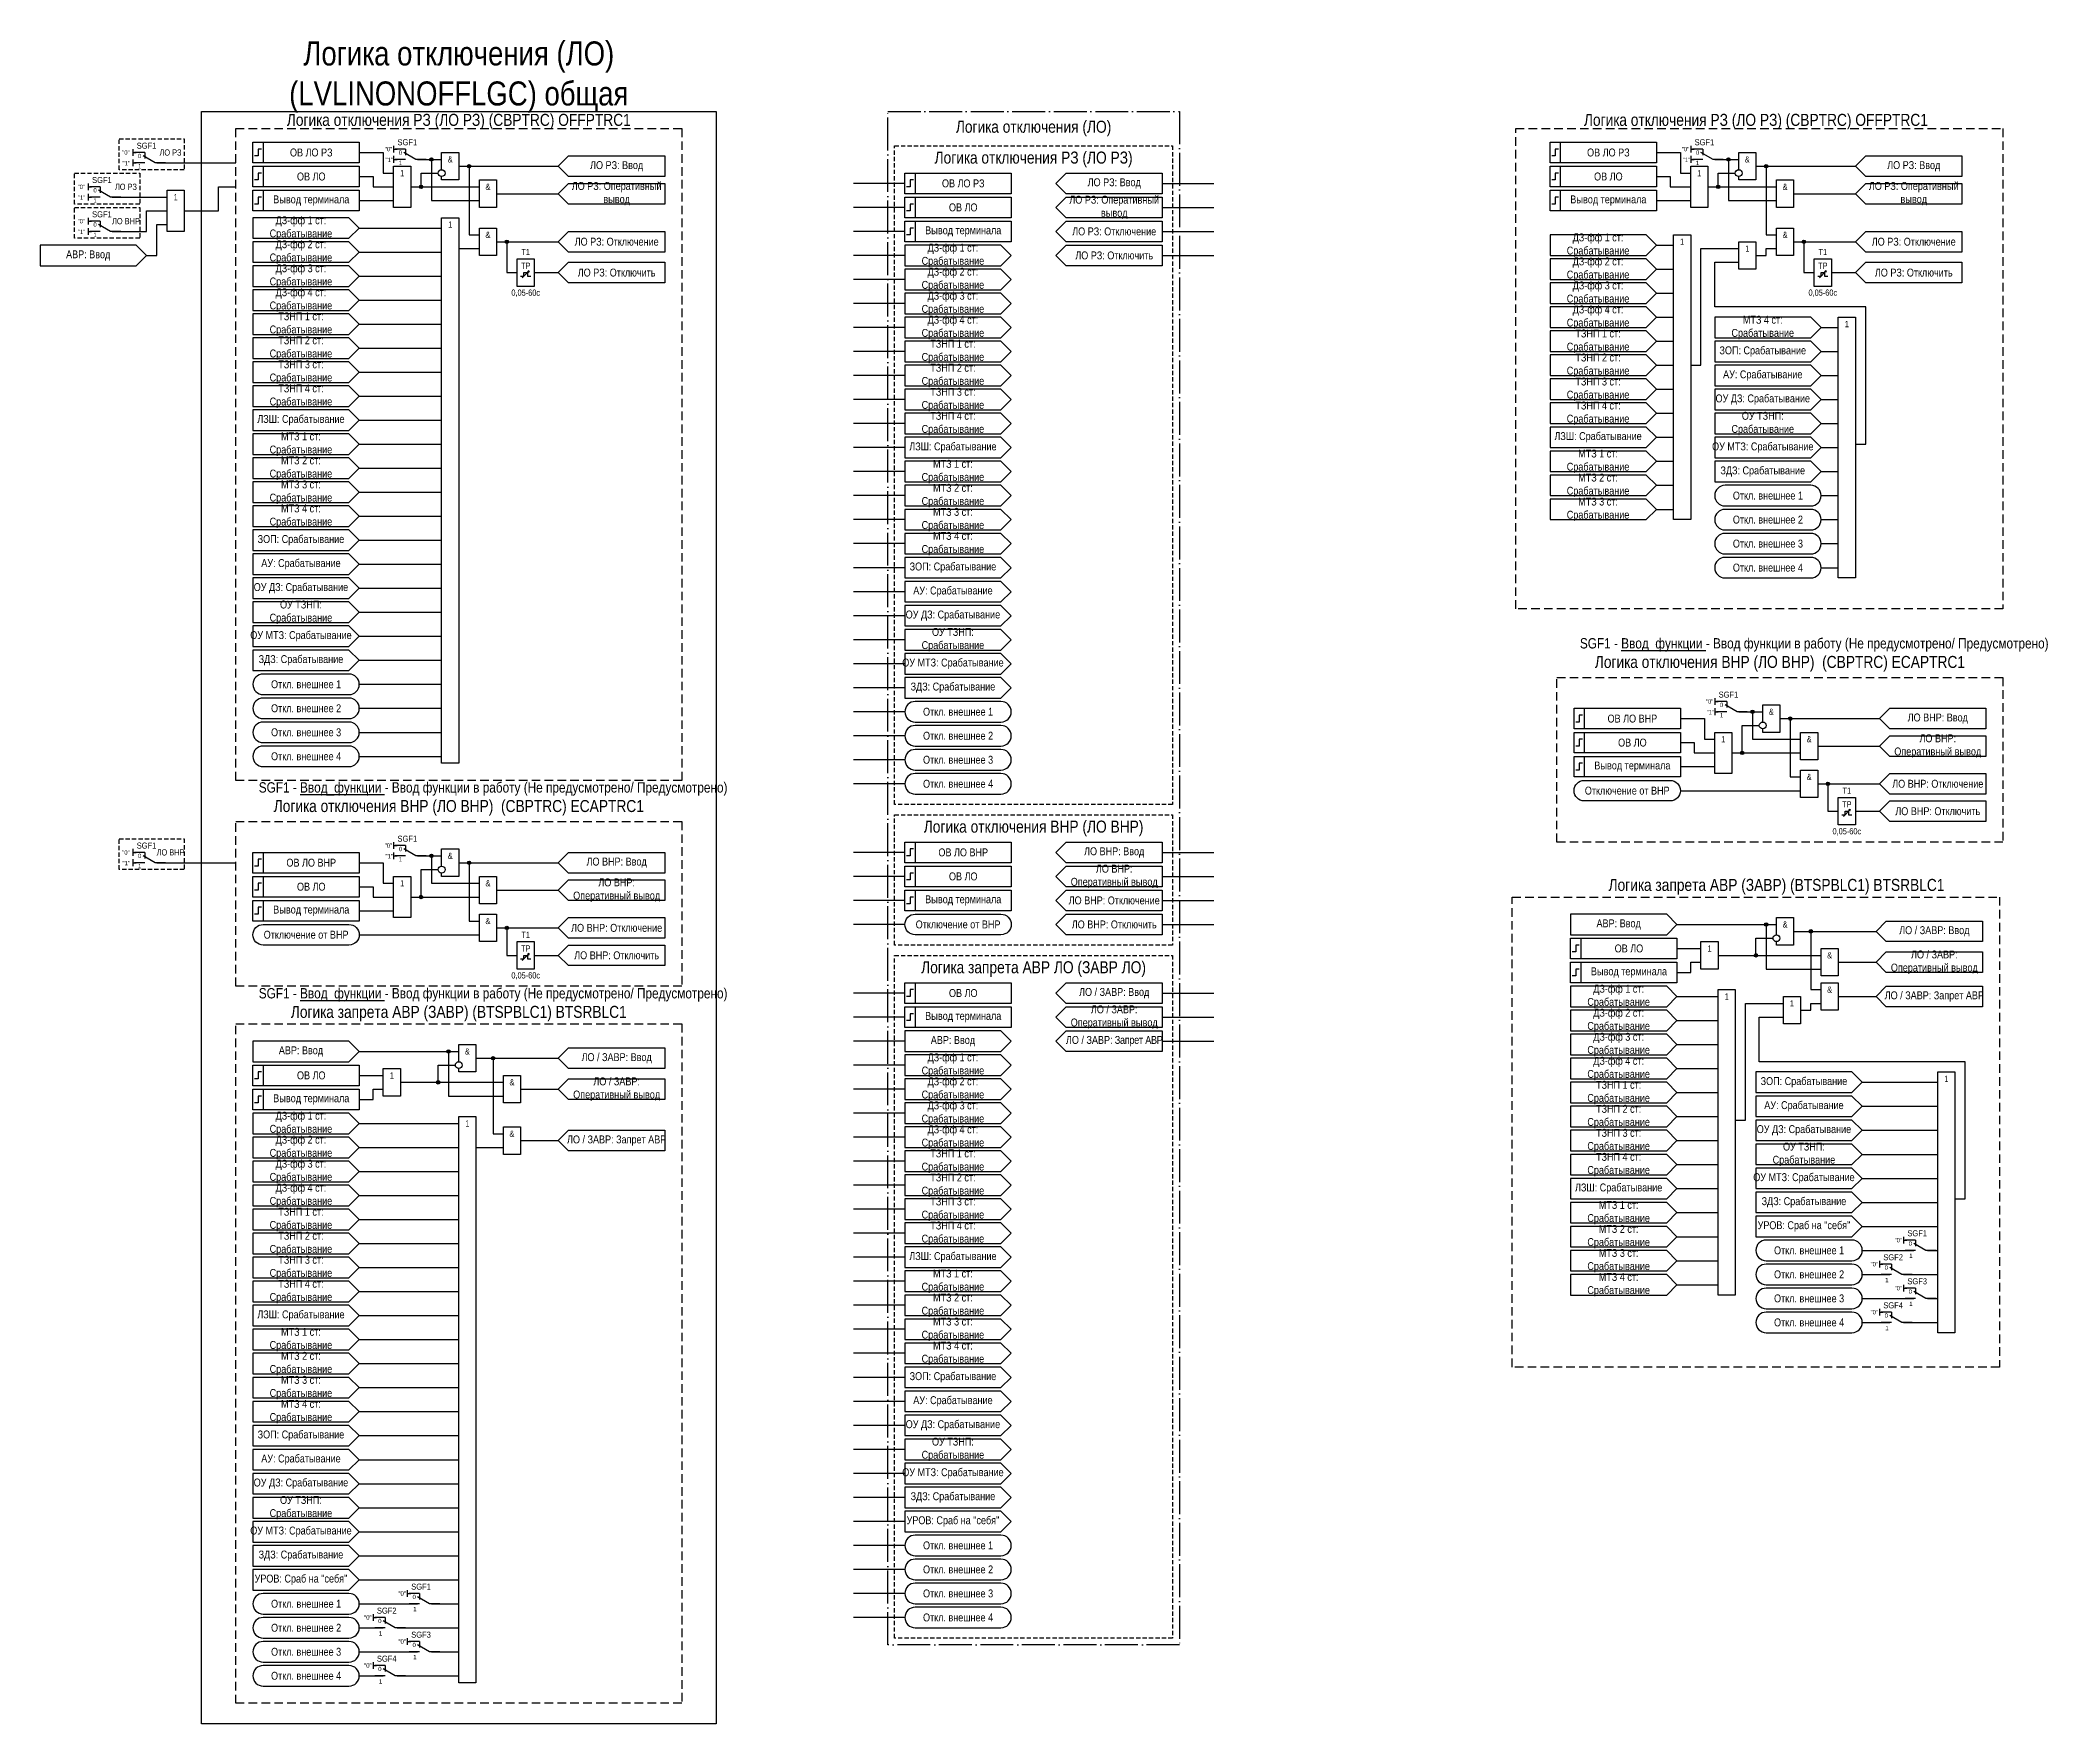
# Model space of a CAD drawing. Header units: millimetres. Extents: x -47 to 538, y 0 to 491.
import ezdxf
from ezdxf.enums import TextEntityAlignment as Align

# ---------------------------------------------------------------- set-up
doc = ezdxf.new("R2010")
doc.units = ezdxf.units.MM
doc.linetypes.add('ACAD_ISO04W100', pattern=[30, 24, -3, 0, -3])
doc.linetypes.add('штриховая2', pattern=[0.375, 0.25, -0.125])
doc.layers.add('TEXT', color=7, linetype='Continuous', lineweight=25)
doc.layers.add('Основная', color=7, linetype='Continuous')
doc.styles.add('2.5_Gost_RD', font='ARIALN.TTF', dxfattribs={"height": 2.5})
doc.styles.add('3.5_Gost_RD', font='ARIALN.TTF', dxfattribs={"height": 3.5})
doc.styles.add('Вывод', font='ARIALN.TTF', dxfattribs={"height": 2.5})
doc.styles.add('Компонент', font='ARIALN.TTF', dxfattribs={"height": 3.5})

msp = doc.modelspace()

# ---------------------------------------------------------------- texts
at = {"color": 30, "ltscale": 100, "attachment_point": 5}
for s, insert, char_height, width, style in [('{\\C3;Логика отключения (ЛО) (LVLINONOFFLGC) общая}', (75, 480), 7, 150, '3.5_Gost_RD'), ('Логика отключения РЗ (ЛО РЗ) (CBPTRC) {\\C6;OFFPTRC1}', (75, 467), 3.5, 130, '3.5_Gost_RD'), ('Логика отключения РЗ (ЛО РЗ) (CBPTRC) {\\C6;OFFPTRC1}', (453, 467), 3.5, 130, '3.5_Gost_RD'), ('Логика отключения (ЛО)', (242.5, 465), 3.5, 85, '3.5_Gost_RD'), ('ЛО РЗ', (-9, 458), 1.8, 8, '2.5_Gost_RD'), ('Логика отключения РЗ (ЛО РЗ)', (242.5, 456), 3.5, 81, '3.5_Gost_RD'), ('ЛО РЗ', (-22, 448), 1.8, 8, '2.5_Gost_RD'), ('ЛО ВНР', (-22, 438), 1.8, 8, '2.5_Gost_RD'), ('SGF1 - {\\LВвод_функции} - Ввод функции в работу (Не предусмотрено/ Предусмотрено)', (470, 314.5), 3, 150, '3.5_Gost_RD'), ('Логика отключения ВНР (ЛО ВНР)  (CBPTRC) {\\C6;ECAPTRC1}', (460, 309), 3.5, 130, '3.5_Gost_RD'), ('SGF1 - {\\LВвод_функции} - Ввод функции в работу (Не предусмотрено/ Предусмотрено)', (85, 272.5), 3, 150, '3.5_Gost_RD'), ('Логика отключения ВНР (ЛО ВНР)  (CBPTRC) {\\C6;ECAPTRC1}', (75, 267), 3.5, 130, '3.5_Gost_RD'), ('Логика отключения ВНР (ЛО ВНР)', (242.5, 261), 3.5, 81, '3.5_Gost_RD'), ('ЛО ВНР', (-9, 254), 1.8, 8, '2.5_Gost_RD'), ('Логика запрета АВР (ЗАВР) (BTSPBLC1) {\\C6;BTSRBLC1}', (459, 244), 3.5, 130, '3.5_Gost_RD'), ('Логика запрета АВР ЛО (ЗАВР ЛО)', (242.5, 220), 3.5, 81, '3.5_Gost_RD'), ('SGF1 - {\\LВвод_функции} - Ввод функции в работу (Не предусмотрено/ Предусмотрено)', (85, 212.5), 3, 150, '3.5_Gost_RD'), ('Логика запрета АВР (ЗАВР) (BTSPBLC1) {\\C6;BTSRBLC1}', (75, 207), 3.5, 130, '3.5_Gost_RD')]:
    msp.add_mtext(s, dxfattribs=dict(at, insert=insert, char_height=char_height, width=width, style=style))
at = {"ltscale": 100, "char_height": 1.25, "attachment_point": 1, "style": '3.5_Gost_RD'}
for s, insert in [('"1"', (53.65, 456.5)), ('"1"', (431.65, 456.5)), ('"1"', (438.64, 295.5)), ('"1"', (53.64, 253.5)), ('1', (497.71, 137.08)), ('1', (490.68, 130)), ('1', (490.73, 129.98)), ('1', (497.71, 123.08)), ('1', (490.73, 115.98)), ('1', (61.71, 34.08)), ('1', (51.68, 27)), ('1', (51.73, 26.98)), ('1', (61.71, 20.08)), ('1', (51.73, 12.98))]:
    msp.add_mtext_dynamic_manual_height_columns(s, width=2, gutter_width=17.5, heights=[0], dxfattribs=dict(at, insert=insert))
at = {"ltscale": 100, "char_height": 1.8, "width": 5, "attachment_point": 5, "style": '2.5_Gost_RD'}
for s, insert in [('&', (72.5, 456)), ('&', (450.5, 456)), ('1', (58.5, 452)), ('1', (436.5, 452)), ('&', (83.5, 448)), ('&', (461.5, 448)), ('1', (72.5, 437)), ('&', (83.5, 434)), ('&', (461.5, 434)), ('T1', (94.5, 429)), ('1', (431.5, 432)), ('1', (450.5, 430)), ('T1', (472.5, 429)), ('TP', (94.5, 425)), ('TP', (472.5, 425)), ('0,05-60с', (94.5, 417)), ('0,05-60с', (472.5, 417)), ('1', (479.5, 408)), ('&', (457.5, 295)), ('1', (443.5, 287)), ('&', (468.5, 287)), ('&', (468.5, 276)), ('T1', (479.5, 272)), ('TP', (479.5, 268)), ('0,05-60с', (479.5, 260)), ('&', (72.5, 253)), ('1', (58.5, 245)), ('&', (83.5, 245)), ('&', (83.5, 234)), ('T1', (94.5, 230)), ('&', (461.5, 233)), ('TP', (94.5, 226)), ('1', (439.5, 226)), ('&', (474.5, 224)), ('0,05-60с', (94.5, 218)), ('1', (444.5, 212)), ('1', (463.5, 210)), ('&', (474.5, 214)), ('&', (77.5, 196)), ('1', (55.5, 189)), ('&', (90.5, 187)), ('1', (508.5, 188)), ('1', (77.5, 175)), ('&', (90.5, 172))]:
    msp.add_mtext(s, dxfattribs=dict(at, insert=insert))
at = {"color": 6, "ltscale": 100, "char_height": 1.25, "attachment_point": 1, "style": '3.5_Gost_RD'}
for insert in [(-23, 455.5), (-36, 445.5), (-36, 435.5), (-23, 251.5)]:
    msp.add_mtext_dynamic_manual_height_columns('"1"', width=2, gutter_width=17.5, heights=[0], dxfattribs=dict(at, insert=insert))
at = {"color": 6, "ltscale": 100, "insert": (-7.5, 445), "char_height": 1.8, "width": 5, "attachment_point": 5, "style": '2.5_Gost_RD'}
msp.add_mtext('1', dxfattribs=at)
at = {"layer": 'TEXT', "ltscale": 100, "char_height": 2.3, "attachment_point": 5, "style": '2.5_Gost_RD'}
for s, insert, width in [('ОВ ЛО РЗ', (32, 458), 28), ('ОВ ЛО РЗ', (410, 458), 28), ('ОВ ЛО', (32, 451), 28), ('ЛО РЗ: Ввод', (121, 454), 28), ('ЛО РЗ: Ввод', (266, 449), 28), ('ОВ ЛО', (410, 451), 28), ('ЛО РЗ: Ввод', (499, 454), 28), ('Вывод терминала', (32, 444), 28), ('ЛО РЗ: Оперативный вывод', (121, 446), 28), ('ОВ ЛО РЗ', (222, 449), 28), ('ЛО РЗ: Оперативный вывод', (266, 442), 28), ('Вывод терминала', (410, 444), 28), ('ЛО РЗ: Оперативный вывод', (499, 446), 28), ('ДЗ-фф 1 ст: Срабатывание', (29, 436), 28), ('ОВ ЛО', (222, 442), 28), ('ЛО РЗ: Отключение', (121, 432), 28), ('Вывод терминала', (222, 435), 28), ('ЛО РЗ: Отключение', (266, 435), 28), ('ДЗ-фф 1 ст: Срабатывание', (407, 431), 28), ('ЛО РЗ: Отключение', (499, 432), 28), ('АВР: Ввод', (-33, 428), 28), ('ДЗ-фф 2 ст: Срабатывание', (29, 429), 28), ('ДЗ-фф 1 ст: Срабатывание', (219, 428), 28), ('ЛО РЗ: Отключить', (266, 428), 28), ('ДЗ-фф 2 ст: Срабатывание', (407, 424), 28), ('ДЗ-фф 3 ст: Срабатывание', (29, 422), 28), ('ЛО РЗ: Отключить', (121, 423), 28), ('ДЗ-фф 2 ст: Срабатывание', (219, 421), 28), ('ЛО РЗ: Отключить', (499, 423), 28), ('ДЗ-фф 4 ст: Срабатывание', (29, 415), 28), ('ДЗ-фф 3 ст: Срабатывание', (219, 414), 28), ('ДЗ-фф 3 ст: Срабатывание', (407, 417), 28), ('\\A1;ТЗНП 1 ст: {\\A0;Срабатывание}', (29, 408), 28), ('ДЗ-фф 4 ст: Срабатывание', (219, 407), 28), ('ДЗ-фф 4 ст: Срабатывание', (407, 410), 28), ('\\A1;МТЗ 4 ст: Срабатывание', (455, 407), 28), ('\\A1;ТЗНП 2 ст: {\\A0;Срабатывание}', (29, 401), 28), ('\\A1;ТЗНП 1 ст: {\\A0;Срабатывание}', (407, 403), 28), ('\\A1;ТЗНП 1 ст: {\\A0;Срабатывание}', (219, 400), 28), ('\\A1;ТЗНП 2 ст: {\\A0;Срабатывание}', (407, 396), 28), ('ЗОП: Срабатывание', (455, 400), 28), ('\\A1;ТЗНП 3 ст: {\\A0;Срабатывание}', (29, 394), 28), ('\\A1;ТЗНП 2 ст: {\\A0;Срабатывание}', (219, 393), 28), ('\\A1;ТЗНП 3 ст: {\\A0;Срабатывание}', (407, 389), 28), ('АУ: Срабатывание', (455, 393), 28), ('\\A1;ТЗНП 4 ст: {\\A0;Срабатывание}', (29, 387), 28), ('\\A1;ТЗНП 3 ст: {\\A0;Срабатывание}', (219, 386), 28), ('ОУ ДЗ: Срабатывание ', (455, 386), 28), ('ЛЗШ: Срабатывание', (29, 380), 28), ('\\A1;ТЗНП 4 ст: {\\A0;Срабатывание}', (219, 379), 28), ('\\A1;ТЗНП 4 ст: {\\A0;Срабатывание}', (407, 382), 28), ('ОУ ТЗНП: Срабатывание ', (455, 379), 28), ('\\A1;МТЗ 1 ст: Срабатывание', (29, 373), 28), ('ЛЗШ: Срабатывание', (407, 375), 28), ('\\A1;МТЗ 2 ст: Срабатывание', (29, 366), 28), ('ЛЗШ: Срабатывание', (219, 372), 28), ('\\A1;МТЗ 1 ст: Срабатывание', (407, 368), 28), ('ОУ МТЗ: Срабатывание ', (455, 372), 28), ('\\A1;МТЗ 1 ст: Срабатывание', (219, 365), 28), ('\\A1;МТЗ 2 ст: Срабатывание', (407, 361), 28), ('ЗДЗ: Срабатывание ', (455, 365), 28), ('\\A1;МТЗ 3 ст: Срабатывание', (29, 359), 28), ('\\A1;МТЗ 2 ст: Срабатывание', (219, 358), 28), ('\\A1;МТЗ 3 ст: Срабатывание', (407, 354), 28), ('Откл. внешнее 1', (456.5, 358), 31), ('\\A1;МТЗ 4 ст: Срабатывание', (29, 352), 28), ('\\A1;МТЗ 3 ст: Срабатывание', (219, 351), 28), ('Откл. внешнее 2', (456.5, 351), 31), ('ЗОП: Срабатывание', (29, 345), 28), ('\\A1;МТЗ 4 ст: Срабатывание', (219, 344), 28), ('Откл. внешнее 3', (456.5, 344), 31), ('АУ: Срабатывание', (29, 338), 28), ('ЗОП: Срабатывание', (219, 337), 28), ('Откл. внешнее 4', (456.5, 337), 31), ('ОУ ДЗ: Срабатывание ', (29, 331), 28), ('АУ: Срабатывание', (219, 330), 28), ('ОУ ТЗНП: Срабатывание ', (29, 324), 28), ('ОУ ДЗ: Срабатывание ', (219, 323), 28), ('ОУ МТЗ: Срабатывание ', (29, 317), 28), ('ОУ ТЗНП: Срабатывание ', (219, 316), 28), ('ЗДЗ: Срабатывание ', (29, 310), 28), ('ОУ МТЗ: Срабатывание ', (219, 309), 28), ('Откл. внешнее 1', (30.5, 303), 31), ('ЗДЗ: Срабатывание ', (219, 302), 28), ('Откл. внешнее 2', (30.5, 296), 31), ('Откл. внешнее 1', (220.5, 295), 31), ('ОВ ЛО ВНР', (417, 293), 28), ('ЛО ВНР: Ввод', (506, 293), 28), ('Откл. внешнее 3', (30.5, 289), 31), ('Откл. внешнее 2', (220.5, 288), 31), ('ОВ ЛО', (417, 286), 28), ('ЛО ВНР: \\PОперативный вывод', (506, 285), 28), ('Откл. внешнее 4', (30.5, 282), 31), ('Откл. внешнее 3', (220.5, 281), 31), ('Откл. внешнее 4', (220.5, 274), 31), ('Вывод терминала', (417, 279), 28), ('ЛО ВНР: Отключение', (506, 274), 28), ('Отключение от ВНР', (415.5, 272), 31), ('ЛО ВНР: Отключить', (506, 266), 28), ('ОВ ЛО ВНР', (32, 251), 28), ('ЛО ВНР: Ввод', (121, 251), 28), ('ОВ ЛО ВНР', (222, 254), 28), ('ЛО ВНР: Ввод', (266, 254), 28), ('ЛО ВНР: \\PОперативный вывод', (121, 243), 28), ('ОВ ЛО', (222, 247), 28), ('ЛО ВНР: \\PОперативный вывод', (266, 247), 28), ('ОВ ЛО', (32, 244), 28), ('Вывод терминала', (222, 240), 28), ('ЛО ВНР: Отключение', (266, 240), 28), ('Вывод терминала', (32, 237), 28), ('Отключение от ВНР', (220.5, 233), 31), ('ЛО ВНР: Отключить', (266, 233), 28), ('АВР: Ввод', (413, 233), 28), ('Отключение от ВНР', (30.5, 230), 31), ('ЛО ВНР: Отключение', (121, 232), 28), ('ЛО / ЗАВР: Ввод', (505, 231), 28), ('ЛО ВНР: Отключить', (121, 224), 28), ('ОВ ЛО', (416, 226), 28), ('ЛО / ЗАВР: Оперативный вывод', (505, 222), 28), ('Вывод терминала', (416, 219), 28), ('ОВ ЛО', (222, 213), 28), ('ДЗ-фф 1 ст: Срабатывание', (413, 212), 28), ('ЛО / ЗАВР: Запрет АВР', (505, 212), 28), ('ДЗ-фф 2 ст: Срабатывание', (413, 205), 28), ('АВР: Ввод', (219, 199), 28), ('ДЗ-фф 3 ст: Срабатывание', (413, 198), 28), ('АВР: Ввод', (29, 196), 28), ('ЛО / ЗАВР: Ввод', (121, 194), 28), ('ДЗ-фф 1 ст: Срабатывание', (219, 192), 28), ('ДЗ-фф 4 ст: Срабатывание', (413, 191), 28), ('ОВ ЛО', (32, 189), 28), ('ЛО / ЗАВР: Оперативный вывод', (121, 185), 28), ('ДЗ-фф 2 ст: Срабатывание', (219, 185), 28), ('\\A1;ТЗНП 1 ст: {\\A0;Срабатывание}', (413, 184), 28), ('ЗОП: Срабатывание', (467, 187), 28), ('Вывод терминала', (32, 182), 28), ('ДЗ-фф 3 ст: Срабатывание', (219, 178), 28), ('АУ: Срабатывание', (467, 180), 28), ('ДЗ-фф 1 ст: Срабатывание', (29, 175), 28), ('\\A1;ТЗНП 2 ст: {\\A0;Срабатывание}', (413, 177), 28), ('ДЗ-фф 2 ст: Срабатывание', (29, 168), 28), ('ЛО / ЗАВР: Запрет АВР', (121, 170), 28), ('ДЗ-фф 4 ст: Срабатывание', (219, 171), 28), ('\\A1;ТЗНП 3 ст: {\\A0;Срабатывание}', (413, 170), 28), ('ОУ ДЗ: Срабатывание ', (467, 173), 28), ('ДЗ-фф 3 ст: Срабатывание', (29, 161), 28), ('\\A1;ТЗНП 1 ст: {\\A0;Срабатывание}', (219, 164), 28), ('\\A1;ТЗНП 4 ст: {\\A0;Срабатывание}', (413, 163), 28), ('ОУ ТЗНП: Срабатывание ', (467, 166), 28), ('\\A1;ТЗНП 2 ст: {\\A0;Срабатывание}', (219, 157), 28), ('ОУ МТЗ: Срабатывание ', (467, 159), 28), ('ДЗ-фф 4 ст: Срабатывание', (29, 154), 28), ('\\A1;ТЗНП 3 ст: {\\A0;Срабатывание}', (219, 150), 28), ('ЛЗШ: Срабатывание', (413, 156), 28), ('\\A1;МТЗ 1 ст: Срабатывание', (413, 149), 28), ('ЗДЗ: Срабатывание ', (467, 152), 28), ('\\A1;ТЗНП 1 ст: {\\A0;Срабатывание}', (29, 147), 28), ('\\A1;ТЗНП 4 ст: {\\A0;Срабатывание}', (219, 143), 28), ('УРОВ: Сраб на "себя"', (467, 145), 28), ('\\A1;ТЗНП 2 ст: {\\A0;Срабатывание}', (29, 140), 28), ('\\A1;МТЗ 2 ст: Срабатывание', (413, 142), 28), ('\\A1;ТЗНП 3 ст: {\\A0;Срабатывание}', (29, 133), 28), ('ЛЗШ: Срабатывание', (219, 136), 28), ('\\A1;МТЗ 3 ст: Срабатывание', (413, 135), 28), ('Откл. внешнее 1', (468.5, 138), 31), ('\\A1;ТЗНП 4 ст: {\\A0;Срабатывание}', (29, 126), 28), ('\\A1;МТЗ 1 ст: Срабатывание', (219, 129), 28), ('\\A1;МТЗ 4 ст: Срабатывание', (413, 128), 28), ('Откл. внешнее 2', (468.5, 131), 31), ('\\A1;МТЗ 2 ст: Срабатывание', (219, 122), 28), ('Откл. внешнее 3', (468.5, 124), 31), ('ЛЗШ: Срабатывание', (29, 119), 28), ('\\A1;МТЗ 3 ст: Срабатывание', (219, 115), 28), ('Откл. внешнее 4', (468.5, 117), 31), ('\\A1;МТЗ 1 ст: Срабатывание', (29, 112), 28), ('\\A1;МТЗ 4 ст: Срабатывание', (219, 108), 28), ('\\A1;МТЗ 2 ст: Срабатывание', (29, 105), 28), ('\\A1;МТЗ 3 ст: Срабатывание', (29, 98), 28), ('ЗОП: Срабатывание', (219, 101), 28), ('\\A1;МТЗ 4 ст: Срабатывание', (29, 91), 28), ('АУ: Срабатывание', (219, 94), 28), ('ОУ ДЗ: Срабатывание ', (219, 87), 28), ('ЗОП: Срабатывание', (29, 84), 28), ('ОУ ТЗНП: Срабатывание ', (219, 80), 28), ('АУ: Срабатывание', (29, 77), 28), ('ОУ ДЗ: Срабатывание ', (29, 70), 28), ('ОУ МТЗ: Срабатывание ', (219, 73), 28), ('ОУ ТЗНП: Срабатывание ', (29, 63), 28), ('ЗДЗ: Срабатывание ', (219, 66), 28), ('УРОВ: Сраб на "себя"', (219, 59), 28), ('ОУ МТЗ: Срабатывание ', (29, 56), 28), ('Откл. внешнее 1', (220.5, 52), 31), ('ЗДЗ: Срабатывание ', (29, 49), 28), ('УРОВ: Сраб на "себя"', (29, 42), 28), ('Откл. внешнее 2', (220.5, 45), 31), ('Откл. внешнее 1', (30.5, 35), 31), ('Откл. внешнее 3', (220.5, 38), 31), ('Откл. внешнее 4', (220.5, 31), 31), ('Откл. внешнее 2', (30.5, 28), 31), ('Откл. внешнее 3', (30.5, 21), 31), ('Откл. внешнее 4', (30.5, 14), 31)]:
    msp.add_mtext(s, dxfattribs=dict(at, insert=insert, width=width))
at = {"layer": 'TEXT', "color": 3, "ltscale": 100, "char_height": 2.3, "width": 28, "attachment_point": 5, "style": '2.5_Gost_RD'}
for s, insert in [('ЛО / ЗАВР: Ввод', (266, 213)), ('Вывод терминала', (222, 206)), ('ЛО / ЗАВР: Оперативный вывод', (266, 206)), ('ЛО / ЗАВР{\\T0.95;: Запрет АВР}', (266, 199))]:
    msp.add_mtext(s, dxfattribs=dict(at, insert=insert))

# ---------------------------------------------------------------- blocks, each defined once
blk = doc.blocks.new('Точка')
at = {"ltscale": 100}
h = blk.add_hatch(color=256, dxfattribs=at)
h.dxf.hatch_style = 1
edge = h.paths.add_edge_path()
edge.add_arc((0, 0), 0.5, 0, 360)
blk.add_circle((0, 0), 0.5, dxfattribs=at)
blk = doc.blocks.new('*U958')
at = {"layer": 'Основная', "color": 0}
blk.add_line((0, 0), (7, 4), dxfattribs=at)
at = {"layer": 'Основная', "ltscale": 0.35}
blk.add_line((6, 6), (6, 2.5), dxfattribs=at)
blk = doc.blocks.new('*U1047')
at = {"layer": 'Основная', "color": 0}
for p, q in [((-3, 6), (-9, 6)), ((-3, 0), (-9, 0)), ((9, 0), (3, 0))]:
    blk.add_line(p, q, dxfattribs=at)
at = {"layer": 'Основная', "ltscale": 0.25, "xscale": -1}
blk.add_blockref('*U958', (3, 0), dxfattribs=at)
at = {"layer": 'Основная'}
for tag, height, style, p in [('ОУ', 3.5, 'Компонент', (-2, 10)), ('В1', 2.5, 'Вывод', (-13, 6)), ('В2', 2.5, 'Вывод', (-6, 4)), ('В3', 2.5, 'Вывод', (-6, -2))]:
    blk.add_attdef(tag, text='', height=height, dxfattribs=dict(at, style=style)).set_placement(p, align=Align.MIDDLE_CENTER)
blk = doc.blocks.new('*U985')
at = {"layer": 'Основная', "color": 0}
for p, q in [((-3, 6), (-9, 6)), ((-3, 0), (-9, 0)), ((9, 0), (3, 0))]:
    blk.add_line(p, q, dxfattribs=at)
at = {"layer": 'Основная', "ltscale": 0.25, "xscale": -1}
blk.add_blockref('*U958', (3, 0), dxfattribs=at)
at = {"layer": 'Основная'}
for tag, height, style, p in [('ОУ', 3.5, 'Компонент', (-2, 10)), ('В1', 2.5, 'Вывод', (-14, 6)), ('В2', 2.5, 'Вывод', (-6, 4)), ('В3', 2.5, 'Вывод', (-6, -2))]:
    blk.add_attdef(tag, text='', height=height, dxfattribs=dict(at, style=style)).set_placement(p, align=Align.MIDDLE_CENTER)
blk = doc.blocks.new('*U1048')
at = {"layer": 'Основная', "color": 0}
for p, q in [((-3, 6), (-9, 6)), ((-3, 0), (-9, 0)), ((9, 0), (3, 0))]:
    blk.add_line(p, q, dxfattribs=at)
at = {"layer": 'Основная', "ltscale": 0.25, "xscale": -1}
blk.add_blockref('*U958', (3, 0), dxfattribs=at)
at = {"layer": 'Основная'}
for tag, height, style, p in [('ОУ', 3.5, 'Компонент', (-2, 10)), ('В1', 2.5, 'Вывод', (-13, 6)), ('В2', 2.5, 'Вывод', (-6, 4)), ('В3', 2.5, 'Вывод', (-6, 4))]:
    blk.add_attdef(tag, text='', height=height, dxfattribs=dict(at, style=style)).set_placement(p, align=Align.MIDDLE_CENTER)
blk = doc.blocks.new('*U1049')
at = {"layer": 'Основная', "color": 0}
for p, q in [((-3, 6), (-9, 6)), ((-3, 0), (-9, 0)), ((9, 0), (3, 0))]:
    blk.add_line(p, q, dxfattribs=at)
at = {"layer": 'Основная', "ltscale": 0.25, "xscale": -1}
blk.add_blockref('*U958', (3, 0), dxfattribs=at)
at = {"layer": 'Основная'}
for tag, height, style, p in [('ОУ', 3.5, 'Компонент', (-2, 10)), ('В1', 2.5, 'Вывод', (-13, 6)), ('В2', 2.5, 'Вывод', (-6, 4)), ('В3', 2.5, 'Вывод', (-6, 4))]:
    blk.add_attdef(tag, text='', height=height, dxfattribs=dict(at, style=style)).set_placement(p, align=Align.MIDDLE_CENTER)

# ---------------------------------------------------------------- linework, layer by layer
at = {"color": 6, "ltscale": 100}
for p, q in [((-20, 459), (-20, 457)), ((-20, 458), (-19, 458)), ((-20, 456), (-20, 454)), ((-20, 455), (-19, 455)), ((-33, 449), (-33, 447)), ((-33, 448), (-32, 448)), ((-33, 446), (-33, 444)), ((-33, 445), (-32, 445)), ((-33, 439), (-33, 437)), ((-33, 438), (-32, 438)), ((-33, 436), (-33, 434)), ((-33, 435), (-32, 435)), ((-20, 255), (-20, 253)), ((-20, 254), (-19, 254)), ((-20, 252), (-20, 250)), ((-20, 251), (-19, 251))]:
    msp.add_line(p, q, dxfattribs=at)
at = {"ltscale": 100}
for p, q in [((56, 460), (56, 458)), ((56, 459), (57, 459)), ((56, 457), (56, 455)), ((434, 460), (434, 458)), ((434, 459), (435, 459)), ((434, 457), (434, 455)), ((56, 456), (57, 456)), ((434, 456), (435, 456)), ((205, 449), (190, 449)), ((280, 449), (295, 449)), ((205, 442), (190, 442)), ((280, 442), (295, 442)), ((205, 435), (190, 435)), ((280, 435), (295, 435)), ((75, 430), (81, 430)), ((205, 428), (190, 428)), ((280, 428), (295, 428)), ((93.5, 421.5), (95.5, 423.5)), ((95.5, 423.5), (94.99, 423.25)), ((95.5, 423.5), (95.26, 423.02)), ((471.5, 421.5), (473.5, 423.5)), ((473.5, 423.5), (472.99, 423.25)), ((473.5, 423.5), (473.26, 423.02)), ((205, 421), (190, 421)), ((205, 414), (190, 414)), ((205, 407), (190, 407)), ((205, 400), (190, 400)), ((205, 393), (190, 393)), ((205, 386), (190, 386)), ((205, 379), (190, 379)), ((205, 372), (190, 372)), ((205, 365), (190, 365)), ((205, 358), (190, 358)), ((205, 351), (190, 351)), ((205, 344), (190, 344)), ((205, 337), (190, 337)), ((205, 330), (190, 330)), ((205, 323), (190, 323)), ((205, 316), (190, 316)), ((205, 309), (190, 309)), ((205, 302), (190, 302)), ((441, 299), (441, 297)), ((205, 295), (190, 295)), ((441, 298), (442, 298)), ((441, 296), (441, 294)), ((441, 295), (442, 295)), ((205, 288), (190, 288)), ((205, 281), (190, 281)), ((205, 274), (190, 274)), ((478.5, 264.5), (480.5, 266.5)), ((480.5, 266.5), (479.99, 266.25)), ((480.5, 266.5), (480.26, 266.02)), ((56, 257), (56, 255)), ((56, 256), (57, 256)), ((56, 254), (56, 252)), ((56, 253), (57, 253)), ((205, 254), (190, 254)), ((280, 254), (295, 254)), ((205, 247), (190, 247)), ((280, 247), (295, 247)), ((205, 240), (190, 240)), ((280, 240), (295, 240)), ((205, 233), (190, 233)), ((280, 233), (295, 233)), ((93.5, 222.5), (95.5, 224.5)), ((95.5, 224.5), (94.99, 224.25)), ((95.5, 224.5), (95.26, 224.02)), ((205, 213), (190, 213)), ((280, 213), (295, 213)), ((280, 206), (295, 206)), ((205, 199), (190, 199)), ((280, 199), (295, 199)), ((205, 192), (190, 192)), ((205, 185), (190, 185)), ((205, 178), (190, 178)), ((205, 171), (190, 171)), ((80, 168), (88, 168)), ((205, 164), (190, 164)), ((205, 157), (190, 157)), ((205, 150), (190, 150)), ((205, 143), (190, 143)), ((496, 142), (496, 140)), ((496, 141), (497, 141)), ((205, 136), (190, 136)), ((489, 135), (489, 133)), ((205, 129), (190, 129)), ((489, 134), (490, 134)), ((496, 128), (496, 126)), ((496, 127), (497, 127)), ((205, 122), (190, 122)), ((489, 121), (489, 119)), ((489, 120), (490, 120)), ((205, 115), (190, 115)), ((205, 108), (190, 108)), ((205, 101), (190, 101)), ((205, 94), (190, 94)), ((205, 87), (190, 87)), ((205, 80), (190, 80)), ((205, 73), (190, 73)), ((205, 66), (190, 66)), ((205, 59), (190, 59)), ((205, 52), (190, 52)), ((205, 45), (190, 45)), ((60, 39), (60, 37)), ((60, 38), (61, 38)), ((205, 38), (190, 38)), ((50, 32), (50, 30)), ((50, 31), (51, 31)), ((205, 31), (190, 31)), ((60, 25), (60, 23)), ((60, 24), (61, 24)), ((50, 18), (50, 16)), ((50, 17), (51, 17))]:
    msp.add_line(p, q, dxfattribs=at)
at = {"color": 3, "ltscale": 100}
msp.add_line((205, 206), (190, 206), dxfattribs=at)
for points in [[(0, 470), (150, 470), (150, 0), (0, 0)], [(205, 209), (208, 209), (208, 203), (205, 203)], [(205, 209), (236, 209), (236, 203), (205, 203)]]:
    msp.add_lwpolyline(points, close=True, dxfattribs=at)
at = {"color": 251, "linetype": 'ACAD_ISO04W100', "lineweight": 30, "ltscale": 0.4, "true_color": 0x58595b}
msp.add_lwpolyline([(200, 470), (285, 470), (285, 23), (200, 23)], close=True, dxfattribs=at)
at = {"linetype": 'штриховая2', "ltscale": 10}
for points in [[(10, 465), (140, 465), (140, 275), (10, 275)], [(383, 465), (525, 465), (525, 325), (383, 325)], [(395, 305), (525, 305), (525, 257), (395, 257)], [(10, 263), (140, 263), (140, 215), (10, 215)], [(382, 241), (524, 241), (524, 104), (382, 104)], [(10, 204), (140, 204), (140, 6), (10, 6)]]:
    msp.add_lwpolyline(points, close=True, dxfattribs=at)
at = {"color": 6, "linetype": 'штриховая2', "ltscale": 5}
for points in [[(-24, 462), (-5, 462), (-5, 453), (-24, 453)], [(-37, 452), (-18, 452), (-18, 443), (-37, 443)], [(-37, 442), (-18, 442), (-18, 433), (-37, 433)], [(-24, 258), (-5, 258), (-5, 249), (-24, 249)]]:
    msp.add_lwpolyline(points, close=True, dxfattribs=at)
at = {"ltscale": 100}
for points in [[(15, 461), (46, 461), (46, 455), (15, 455)], [(15, 461), (18, 461), (18, 455), (15, 455)], [(393, 461), (424, 461), (424, 455), (393, 455)], [(393, 461), (396, 461), (396, 455), (393, 455)], [(15, 454), (18, 454), (18, 448), (15, 448)], [(15, 454), (46, 454), (46, 448), (15, 448)], [(56, 454), (61, 454), (61, 442), (56, 442)], [(205, 452), (236, 452), (236, 446), (205, 446)], [(205, 452), (208, 452), (208, 446), (205, 446)], [(393, 454), (396, 454), (396, 448), (393, 448)], [(393, 454), (424, 454), (424, 448), (393, 448)], [(434, 454), (439, 454), (439, 442), (434, 442)], [(15, 447), (18, 447), (18, 441), (15, 441)], [(15, 447), (46, 447), (46, 441), (15, 441)], [(81, 450), (86, 450), (86, 442), (81, 442)], [(205, 445), (208, 445), (208, 439), (205, 439)], [(205, 445), (236, 445), (236, 439), (205, 439)], [(393, 447), (396, 447), (396, 441), (393, 441)], [(393, 447), (424, 447), (424, 441), (393, 441)], [(459, 450), (464, 450), (464, 442), (459, 442)], [(81, 436), (86, 436), (86, 428), (81, 428)], [(205, 438), (208, 438), (208, 432), (205, 432)], [(205, 438), (236, 438), (236, 432), (205, 432)], [(459, 436), (464, 436), (464, 428), (459, 428)], [(448, 432), (453, 432), (453, 424), (448, 424)], [(92, 427), (97, 427), (97, 419), (92, 419)], [(470, 427), (475, 427), (475, 419), (470, 419)], [(400, 296), (431, 296), (431, 290), (400, 290)], [(400, 296), (403, 296), (403, 290), (400, 290)], [(400, 289), (403, 289), (403, 283), (400, 283)], [(400, 289), (431, 289), (431, 283), (400, 283)], [(441, 289), (446, 289), (446, 277), (441, 277)], [(466, 289), (471, 289), (471, 281), (466, 281)], [(400, 282), (403, 282), (403, 276), (400, 276)], [(400, 282), (431, 282), (431, 276), (400, 276)], [(466, 278), (471, 278), (471, 270), (466, 270)], [(477, 270), (482, 270), (482, 262), (477, 262)], [(15, 254), (46, 254), (46, 248), (15, 248)], [(15, 254), (18, 254), (18, 248), (15, 248)], [(205, 257), (236, 257), (236, 251), (205, 251)], [(205, 257), (208, 257), (208, 251), (205, 251)], [(15, 247), (18, 247), (18, 241), (15, 241)], [(15, 247), (46, 247), (46, 241), (15, 241)], [(56, 247), (61, 247), (61, 235), (56, 235)], [(81, 247), (86, 247), (86, 239), (81, 239)], [(205, 250), (208, 250), (208, 244), (205, 244)], [(205, 250), (236, 250), (236, 244), (205, 244)], [(15, 240), (18, 240), (18, 234), (15, 234)], [(15, 240), (46, 240), (46, 234), (15, 234)], [(205, 243), (208, 243), (208, 237), (205, 237)], [(205, 243), (236, 243), (236, 237), (205, 237)], [(81, 236), (86, 236), (86, 228), (81, 228)], [(399, 229), (402, 229), (402, 223), (399, 223)], [(399, 229), (430, 229), (430, 223), (399, 223)], [(92, 228), (97, 228), (97, 220), (92, 220)], [(437, 228), (442, 228), (442, 220), (437, 220)], [(472, 226), (477, 226), (477, 218), (472, 218)], [(399, 222), (402, 222), (402, 216), (399, 216)], [(399, 222), (430, 222), (430, 216), (399, 216)], [(205, 216), (236, 216), (236, 210), (205, 210)], [(205, 216), (208, 216), (208, 210), (205, 210)], [(461, 212), (466, 212), (466, 204), (461, 204)], [(472, 216), (477, 216), (477, 208), (472, 208)], [(15, 192), (18, 192), (18, 186), (15, 186)], [(15, 192), (46, 192), (46, 186), (15, 186)], [(53, 191), (58, 191), (58, 183), (53, 183)], [(88, 189), (93, 189), (93, 181), (88, 181)], [(15, 185), (18, 185), (18, 179), (15, 179)], [(15, 185), (46, 185), (46, 179), (15, 179)], [(88, 174), (93, 174), (93, 166), (88, 166)]]:
    msp.add_lwpolyline(points, close=True, dxfattribs=at)
at = {"lineweight": 30, "ltscale": 100}
for points in [[(17.5, 459), (16.5, 459), (16.5, 457), (15.5, 457)], [(395.5, 459), (394.5, 459), (394.5, 457), (393.5, 457)], [(17.5, 452), (16.5, 452), (16.5, 450), (15.5, 450)], [(395.5, 452), (394.5, 452), (394.5, 450), (393.5, 450)], [(17.5, 445), (16.5, 445), (16.5, 443), (15.5, 443)], [(207.5, 450), (206.5, 450), (206.5, 448), (205.5, 448)], [(395.5, 445), (394.5, 445), (394.5, 443), (393.5, 443)], [(207.5, 443), (206.5, 443), (206.5, 441), (205.5, 441)], [(207.5, 436), (206.5, 436), (206.5, 434), (205.5, 434)], [(402.5, 294), (401.5, 294), (401.5, 292), (400.5, 292)], [(402.5, 287), (401.5, 287), (401.5, 285), (400.5, 285)], [(402.5, 280), (401.5, 280), (401.5, 278), (400.5, 278)], [(17.5, 252), (16.5, 252), (16.5, 250), (15.5, 250)], [(207.5, 255), (206.5, 255), (206.5, 253), (205.5, 253)], [(207.5, 248), (206.5, 248), (206.5, 246), (205.5, 246)], [(17.5, 245), (16.5, 245), (16.5, 243), (15.5, 243)], [(207.5, 241), (206.5, 241), (206.5, 239), (205.5, 239)], [(17.5, 238), (16.5, 238), (16.5, 236), (15.5, 236)], [(401.5, 227), (400.5, 227), (400.5, 225), (399.5, 225)], [(401.5, 220), (400.5, 220), (400.5, 218), (399.5, 218)], [(207.5, 214), (206.5, 214), (206.5, 212), (205.5, 212)], [(17.5, 190), (16.5, 190), (16.5, 188), (15.5, 188)], [(17.5, 183), (16.5, 183), (16.5, 181), (15.5, 181)]]:
    msp.add_lwpolyline(points, dxfattribs=at)
at = {"ltscale": 100}
for points in [[(46, 458), (53, 458), (53, 452), (56, 452)], [(70, 453), (70, 458), (75, 458), (75, 450), (70, 450), (70, 451)], [(104, 454), (107, 457), (135, 457), (135, 451), (107, 451), (104, 454)], [(424, 458), (431, 458), (431, 452), (434, 452)], [(448, 453), (448, 458), (453, 458), (453, 450), (448, 450), (448, 451)], [(482, 454), (485, 457), (513, 457), (513, 451), (485, 451), (482, 454)], [(46, 451), (50, 451), (50, 448), (56, 448)], [(61, 448), (64, 448), (64, 452), (69, 452)], [(63, 456), (70, 456)], [(63, 456), (67, 456), (67, 444), (81, 444)], [(75, 454), (104, 454)], [(75, 454), (78, 454), (78, 434), (81, 434)], [(249, 449), (252, 452), (280, 452), (280, 446), (252, 446), (249, 449)], [(424, 451), (428, 451), (428, 448), (434, 448)], [(439, 448), (442, 448), (442, 452), (447, 452)], [(441, 456), (448, 456)], [(441, 456), (445, 456), (445, 444), (459, 444)], [(453, 454), (482, 454)], [(453, 454), (456, 454), (456, 434), (459, 434)], [(61, 448), (81, 448)], [(86, 446), (104, 446)], [(104, 446), (107, 449), (135, 449), (135, 443), (107, 443), (104, 446)], [(249, 442), (252, 445), (280, 445), (280, 439), (252, 439), (249, 442)], [(439, 448), (459, 448)], [(464, 446), (482, 446)], [(482, 446), (485, 449), (513, 449), (513, 443), (485, 443), (482, 446)], [(46, 436), (43, 439), (15, 439), (15, 433), (43, 433), (46, 436)], [(46, 444), (56, 444)], [(70, 381), (70, 439), (75, 439), (75, 280), (70, 280), (70, 381)], [(424, 444), (434, 444)], [(46, 436), (70, 436)], [(104, 432), (107, 435), (135, 435), (135, 429), (107, 429), (104, 432)], [(249, 435), (252, 438), (280, 438), (280, 432), (252, 432), (249, 435)], [(424, 431), (421, 434), (393, 434), (393, 428), (421, 428), (424, 431)], [(429, 383), (429, 434), (434, 434), (434, 351), (429, 351), (429, 383)], [(482, 432), (485, 435), (513, 435), (513, 429), (485, 429), (482, 432)], [(46, 429), (43, 432), (15, 432), (15, 426), (43, 426), (46, 429)], [(46, 429), (70, 429)], [(86, 432), (104, 432)], [(86, 432), (89, 432), (89, 423), (92, 423)], [(236, 428), (233, 431), (205, 431), (205, 425), (233, 425), (236, 428)], [(249, 428), (252, 431), (280, 431), (280, 425), (252, 425), (249, 428)], [(424, 431), (429, 431)], [(434, 396), (437, 396), (437, 430), (448, 430)], [(453, 428), (456, 428), (456, 430), (459, 430)], [(464, 432), (482, 432)], [(464, 432), (467, 432), (467, 423), (470, 423)], [(46, 422), (43, 425), (15, 425), (15, 419), (43, 419), (46, 422)], [(46, 422), (70, 422)], [(97, 423), (104, 423)], [(104, 423), (107, 426), (135, 426), (135, 420), (107, 420), (104, 423)], [(236, 421), (233, 424), (205, 424), (205, 418), (233, 418), (236, 421)], [(424, 424), (421, 427), (393, 427), (393, 421), (421, 421), (424, 424)], [(424, 424), (429, 424)], [(482, 373), (485, 373), (485, 413), (441, 413), (441, 426), (448, 426)], [(475, 423), (482, 423)], [(482, 423), (485, 426), (513, 426), (513, 420), (485, 420), (482, 423)], [(46, 415), (43, 418), (15, 418), (15, 412), (43, 412), (46, 415)], [(236, 414), (233, 417), (205, 417), (205, 411), (233, 411), (236, 414)], [(424, 417), (421, 420), (393, 420), (393, 414), (421, 414), (424, 417)], [(424, 417), (429, 417)], [(46, 408), (43, 411), (15, 411), (15, 405), (43, 405), (46, 408)], [(46, 415), (70, 415)], [(236, 407), (233, 410), (205, 410), (205, 404), (233, 404), (236, 407)], [(424, 410), (421, 413), (393, 413), (393, 407), (421, 407), (424, 410)], [(424, 410), (429, 410)], [(472, 407), (469, 410), (441, 410), (441, 404), (469, 404), (472, 407)], [(477, 359), (477, 410), (482, 410), (482, 334), (477, 334), (477, 359)], [(46, 401), (43, 404), (15, 404), (15, 398), (43, 398), (46, 401)], [(46, 408), (70, 408)], [(424, 403), (421, 406), (393, 406), (393, 400), (421, 400), (424, 403)], [(472, 407), (477, 407)], [(46, 401), (70, 401)], [(236, 400), (233, 403), (205, 403), (205, 397), (233, 397), (236, 400)], [(424, 396), (421, 399), (393, 399), (393, 393), (421, 393), (424, 396)], [(424, 403), (429, 403)], [(472, 400), (469, 403), (441, 403), (441, 397), (469, 397), (472, 400)], [(472, 400), (477, 400)], [(46, 394), (43, 397), (15, 397), (15, 391), (43, 391), (46, 394)], [(46, 394), (70, 394)], [(236, 393), (233, 396), (205, 396), (205, 390), (233, 390), (236, 393)], [(424, 396), (429, 396)], [(472, 393), (469, 396), (441, 396), (441, 390), (469, 390), (472, 393)], [(472, 393), (477, 393)], [(46, 387), (43, 390), (15, 390), (15, 384), (43, 384), (46, 387)], [(46, 387), (70, 387)], [(236, 386), (233, 389), (205, 389), (205, 383), (233, 383), (236, 386)], [(424, 389), (421, 392), (393, 392), (393, 386), (421, 386), (424, 389)], [(424, 389), (429, 389)], [(472, 386), (469, 389), (441, 389), (441, 383), (469, 383), (472, 386)], [(46, 380), (43, 383), (15, 383), (15, 377), (43, 377), (46, 380)], [(236, 379), (233, 382), (205, 382), (205, 376), (233, 376), (236, 379)], [(424, 382), (421, 385), (393, 385), (393, 379), (421, 379), (424, 382)], [(424, 382), (429, 382)], [(472, 379), (469, 382), (441, 382), (441, 376), (469, 376), (472, 379)], [(472, 386), (477, 386)], [(46, 373), (43, 376), (15, 376), (15, 370), (43, 370), (46, 373)], [(46, 380), (70, 380)], [(236, 372), (233, 375), (205, 375), (205, 369), (233, 369), (236, 372)], [(424, 375), (421, 378), (393, 378), (393, 372), (421, 372), (424, 375)], [(424, 375), (429, 375)], [(472, 372), (469, 375), (441, 375), (441, 369), (469, 369), (472, 372)], [(472, 379), (477, 379)], [(46, 366), (43, 369), (15, 369), (15, 363), (43, 363), (46, 366)], [(46, 373), (70, 373)], [(424, 368), (421, 371), (393, 371), (393, 365), (421, 365), (424, 368)], [(472, 372), (477, 372)], [(46, 366), (70, 366)], [(236, 365), (233, 368), (205, 368), (205, 362), (233, 362), (236, 365)], [(424, 361), (421, 364), (393, 364), (393, 358), (421, 358), (424, 361)], [(424, 368), (429, 368)], [(472, 365), (469, 368), (441, 368), (441, 362), (469, 362), (472, 365)], [(472, 365), (477, 365)], [(46, 359), (43, 362), (15, 362), (15, 356), (43, 356), (46, 359)], [(46, 359), (70, 359)], [(236, 358), (233, 361), (205, 361), (205, 355), (233, 355), (236, 358)], [(424, 354), (421, 357), (393, 357), (393, 351), (421, 351), (424, 354)], [(424, 361), (429, 361)], [(472, 358), (477, 358)], [(46, 352), (43, 355), (15, 355), (15, 349), (43, 349), (46, 352)], [(46, 352), (70, 352)], [(236, 351), (233, 354), (205, 354), (205, 348), (233, 348), (236, 351)], [(424, 354), (429, 354)], [(46, 345), (43, 348), (15, 348), (15, 342), (43, 342), (46, 345)], [(236, 344), (233, 347), (205, 347), (205, 341), (233, 341), (236, 344)], [(472, 351), (477, 351)], [(46, 338), (43, 341), (15, 341), (15, 335), (43, 335), (46, 338)], [(46, 345), (70, 345)], [(236, 337), (233, 340), (205, 340), (205, 334), (233, 334), (236, 337)], [(472, 344), (477, 344)], [(46, 331), (43, 334), (15, 334), (15, 328), (43, 328), (46, 331)], [(46, 338), (70, 338)], [(472, 337), (477, 337)], [(46, 331), (70, 331)], [(236, 330), (233, 333), (205, 333), (205, 327), (233, 327), (236, 330)], [(46, 324), (43, 327), (15, 327), (15, 321), (43, 321), (46, 324)], [(46, 324), (70, 324)], [(236, 323), (233, 326), (205, 326), (205, 320), (233, 320), (236, 323)], [(46, 317), (43, 320), (15, 320), (15, 314), (43, 314), (46, 317)], [(46, 317), (70, 317)], [(236, 316), (233, 319), (205, 319), (205, 313), (233, 313), (236, 316)], [(46, 310), (43, 313), (15, 313), (15, 307), (43, 307), (46, 310)], [(236, 309), (233, 312), (205, 312), (205, 306), (233, 306), (236, 309)], [(46, 310), (70, 310)], [(236, 302), (233, 305), (205, 305), (205, 299), (233, 299), (236, 302)], [(46, 303), (70, 303)], [(46, 296), (70, 296)], [(431, 293), (438, 293), (438, 287), (441, 287)], [(448, 295), (455, 295)], [(448, 295), (452, 295), (452, 287), (466, 287)], [(455, 292), (455, 297), (460, 297), (460, 289), (455, 289), (455, 290)], [(460, 293), (489, 293)], [(460, 293), (463, 293), (463, 276), (466, 276)], [(489, 293), (492, 296), (520, 296), (520, 290), (492, 290), (489, 293)], [(46, 289), (70, 289)], [(446, 283), (449, 283), (449, 291), (454, 291)], [(489, 285), (492, 288), (520, 288), (520, 282), (492, 282), (489, 285)], [(46, 282), (70, 282)], [(431, 286), (435, 286), (435, 283), (441, 283)], [(446, 283), (466, 283)], [(471, 285), (489, 285)], [(431, 279), (441, 279)], [(489, 274), (492, 277), (520, 277), (520, 271), (492, 271), (489, 274)], [(431, 272), (466, 272)], [(471, 274), (489, 274)], [(471, 274), (474, 274), (474, 266), (477, 266)], [(482, 266), (489, 266)], [(489, 266), (492, 269), (520, 269), (520, 263), (492, 263), (489, 266)], [(63, 253), (70, 253)], [(63, 253), (67, 253), (67, 245), (81, 245)], [(70, 250), (70, 255), (75, 255), (75, 247), (70, 247), (70, 248)], [(104, 251), (107, 254), (135, 254), (135, 248), (107, 248), (104, 251)], [(249, 254), (252, 257), (280, 257), (280, 251), (252, 251), (249, 254)], [(46, 251), (53, 251), (53, 245), (56, 245)], [(61, 241), (64, 241), (64, 249), (69, 249)], [(75, 251), (104, 251)], [(75, 251), (78, 251), (78, 234), (81, 234)], [(104, 243), (107, 246), (135, 246), (135, 240), (107, 240), (104, 243)], [(249, 247), (252, 250), (280, 250), (280, 244), (252, 244), (249, 247)], [(46, 244), (50, 244), (50, 241), (56, 241)], [(61, 241), (81, 241)], [(86, 243), (104, 243)], [(249, 240), (252, 243), (280, 243), (280, 237), (252, 237), (249, 240)], [(46, 237), (56, 237)], [(104, 232), (107, 235), (135, 235), (135, 229), (107, 229), (104, 232)], [(249, 233), (252, 236), (280, 236), (280, 230), (252, 230), (249, 233)], [(430, 233), (427, 236), (399, 236), (399, 230), (427, 230), (430, 233)], [(459, 230), (459, 235), (464, 235), (464, 227), (459, 227), (459, 228)], [(46, 230), (81, 230)], [(86, 232), (104, 232)], [(86, 232), (89, 232), (89, 224), (92, 224)], [(430, 233), (459, 233)], [(430, 233), (456, 233), (456, 220), (472, 220)], [(442, 224), (453, 224), (453, 229), (458, 229)], [(464, 231), (488, 231)], [(464, 231), (469, 231), (469, 214), (472, 214)], [(488, 231), (491, 234), (519, 234), (519, 228), (491, 228), (488, 231)], [(97, 224), (104, 224)], [(104, 224), (107, 227), (135, 227), (135, 221), (107, 221), (104, 224)], [(430, 226), (437, 226)], [(442, 224), (472, 224)], [(488, 222), (491, 225), (519, 225), (519, 219), (491, 219), (488, 222)], [(430, 219), (434, 219), (434, 222), (437, 222)], [(477, 222), (488, 222)], [(249, 213), (252, 216), (280, 216), (280, 210), (252, 210), (249, 213)], [(430, 212), (427, 215), (399, 215), (399, 209), (427, 209), (430, 212)], [(430, 212), (442, 212)], [(442, 163), (442, 214), (447, 214), (447, 125), (442, 125), (442, 163)], [(477, 212), (488, 212)], [(488, 212), (491, 215), (519, 215), (519, 209), (491, 209), (488, 212)], [(249, 206), (252, 209), (280, 209), (280, 203), (252, 203), (249, 206)], [(430, 205), (427, 208), (399, 208), (399, 202), (427, 202), (430, 205)], [(430, 205), (442, 205)], [(447, 176), (450, 176), (450, 210), (461, 210)], [(511, 153), (514, 153), (514, 193), (454, 193), (454, 206), (461, 206)], [(466, 208), (469, 208), (469, 210), (472, 210)], [(46, 196), (43, 199), (15, 199), (15, 193), (43, 193), (46, 196)], [(236, 199), (233, 202), (205, 202), (205, 196), (233, 196), (236, 199)], [(249, 199), (252, 202), (280, 202), (280, 196), (252, 196), (249, 199)], [(430, 198), (427, 201), (399, 201), (399, 195), (427, 195), (430, 198)], [(46, 196), (75, 196)], [(46, 196), (72, 196), (72, 183), (88, 183)], [(75, 193), (75, 198), (80, 198), (80, 190), (75, 190), (75, 191)], [(80, 194), (104, 194)], [(80, 194), (85, 194), (85, 172), (88, 172)], [(104, 194), (107, 197), (135, 197), (135, 191), (107, 191), (104, 194)], [(236, 192), (233, 195), (205, 195), (205, 189), (233, 189), (236, 192)], [(430, 191), (427, 194), (399, 194), (399, 188), (427, 188), (430, 191)], [(430, 198), (442, 198)], [(46, 189), (53, 189)], [(58, 187), (69, 187), (69, 192), (74, 192)], [(104, 185), (107, 188), (135, 188), (135, 182), (107, 182), (104, 185)], [(236, 185), (233, 188), (205, 188), (205, 182), (233, 182), (236, 185)], [(430, 191), (442, 191)], [(484, 187), (481, 190), (453, 190), (453, 184), (481, 184), (484, 187)], [(506, 139), (506, 190), (511, 190), (511, 114), (506, 114), (506, 139)], [(46, 182), (50, 182), (50, 185), (53, 185)], [(58, 187), (88, 187)], [(93, 185), (104, 185)], [(430, 184), (427, 187), (399, 187), (399, 181), (427, 181), (430, 184)], [(430, 184), (442, 184)], [(484, 180), (481, 183), (453, 183), (453, 177), (481, 177), (484, 180)], [(484, 187), (506, 187)], [(46, 175), (43, 178), (15, 178), (15, 172), (43, 172), (46, 175)], [(75, 119), (75, 177), (80, 177), (80, 12), (75, 12), (75, 119)], [(236, 178), (233, 181), (205, 181), (205, 175), (233, 175), (236, 178)], [(430, 177), (427, 180), (399, 180), (399, 174), (427, 174), (430, 177)], [(430, 177), (442, 177)], [(484, 173), (481, 176), (453, 176), (453, 170), (481, 170), (484, 173)], [(484, 180), (506, 180)], [(46, 168), (43, 171), (15, 171), (15, 165), (43, 165), (46, 168)], [(46, 175), (75, 175)], [(93, 170), (104, 170)], [(104, 170), (107, 173), (135, 173), (135, 167), (107, 167), (104, 170)], [(236, 171), (233, 174), (205, 174), (205, 168), (233, 168), (236, 171)], [(430, 170), (427, 173), (399, 173), (399, 167), (427, 167), (430, 170)], [(430, 170), (442, 170)], [(484, 173), (506, 173)], [(46, 161), (43, 164), (15, 164), (15, 158), (43, 158), (46, 161)], [(46, 168), (75, 168)], [(236, 164), (233, 167), (205, 167), (205, 161), (233, 161), (236, 164)], [(430, 163), (427, 166), (399, 166), (399, 160), (427, 160), (430, 163)], [(484, 166), (481, 169), (453, 169), (453, 163), (481, 163), (484, 166)], [(484, 166), (506, 166)], [(46, 161), (75, 161)], [(236, 157), (233, 160), (205, 160), (205, 154), (233, 154), (236, 157)], [(430, 156), (427, 159), (399, 159), (399, 153), (427, 153), (430, 156)], [(430, 163), (442, 163)], [(484, 159), (481, 162), (453, 162), (453, 156), (481, 156), (484, 159)], [(484, 159), (506, 159)], [(46, 154), (43, 157), (15, 157), (15, 151), (43, 151), (46, 154)], [(46, 154), (75, 154)], [(236, 150), (233, 153), (205, 153), (205, 147), (233, 147), (236, 150)], [(430, 156), (442, 156)], [(484, 152), (481, 155), (453, 155), (453, 149), (481, 149), (484, 152)], [(46, 147), (43, 150), (15, 150), (15, 144), (43, 144), (46, 147)], [(46, 147), (75, 147)], [(430, 149), (427, 152), (399, 152), (399, 146), (427, 146), (430, 149)], [(430, 149), (442, 149)], [(484, 145), (481, 148), (453, 148), (453, 142), (481, 142), (484, 145)], [(484, 152), (506, 152)], [(46, 140), (43, 143), (15, 143), (15, 137), (43, 137), (46, 140)], [(236, 143), (233, 146), (205, 146), (205, 140), (233, 140), (236, 143)], [(430, 142), (427, 145), (399, 145), (399, 139), (427, 139), (430, 142)], [(430, 142), (442, 142)], [(484, 145), (506, 145)], [(46, 133), (43, 136), (15, 136), (15, 130), (43, 130), (46, 133)], [(46, 140), (75, 140)], [(236, 136), (233, 139), (205, 139), (205, 133), (233, 133), (236, 136)], [(430, 135), (427, 138), (399, 138), (399, 132), (427, 132), (430, 135)], [(430, 135), (442, 135)], [(484, 138), (499, 138)], [(503, 138), (506, 138)], [(46, 126), (43, 129), (15, 129), (15, 123), (43, 123), (46, 126)], [(46, 133), (75, 133)], [(236, 129), (233, 132), (205, 132), (205, 126), (233, 126), (236, 129)], [(430, 128), (427, 131), (399, 131), (399, 125), (427, 125), (430, 128)], [(484, 131), (492, 131)], [(496, 131), (506, 131)], [(46, 126), (75, 126)], [(236, 122), (233, 125), (205, 125), (205, 119), (233, 119), (236, 122)], [(430, 128), (442, 128)], [(484, 124), (499, 124)], [(503, 124), (506, 124)], [(46, 119), (43, 122), (15, 122), (15, 116), (43, 116), (46, 119)], [(46, 119), (75, 119)], [(236, 115), (233, 118), (205, 118), (205, 112), (233, 112), (236, 115)], [(46, 112), (43, 115), (15, 115), (15, 109), (43, 109), (46, 112)], [(46, 112), (75, 112)], [(484, 117), (492, 117)], [(496, 117), (506, 117)], [(46, 105), (43, 108), (15, 108), (15, 102), (43, 102), (46, 105)], [(236, 108), (233, 111), (205, 111), (205, 105), (233, 105), (236, 108)], [(46, 98), (43, 101), (15, 101), (15, 95), (43, 95), (46, 98)], [(46, 105), (75, 105)], [(236, 101), (233, 104), (205, 104), (205, 98), (233, 98), (236, 101)], [(46, 91), (43, 94), (15, 94), (15, 88), (43, 88), (46, 91)], [(46, 98), (75, 98)], [(236, 94), (233, 97), (205, 97), (205, 91), (233, 91), (236, 94)], [(46, 91), (75, 91)], [(236, 87), (233, 90), (205, 90), (205, 84), (233, 84), (236, 87)], [(46, 84), (43, 87), (15, 87), (15, 81), (43, 81), (46, 84)], [(46, 84), (75, 84)], [(236, 80), (233, 83), (205, 83), (205, 77), (233, 77), (236, 80)], [(46, 77), (43, 80), (15, 80), (15, 74), (43, 74), (46, 77)], [(46, 77), (75, 77)], [(46, 70), (43, 73), (15, 73), (15, 67), (43, 67), (46, 70)], [(236, 73), (233, 76), (205, 76), (205, 70), (233, 70), (236, 73)], [(46, 63), (43, 66), (15, 66), (15, 60), (43, 60), (46, 63)], [(46, 70), (75, 70)], [(236, 66), (233, 69), (205, 69), (205, 63), (233, 63), (236, 66)], [(46, 56), (43, 59), (15, 59), (15, 53), (43, 53), (46, 56)], [(46, 63), (75, 63)], [(236, 59), (233, 62), (205, 62), (205, 56), (233, 56), (236, 59)], [(46, 56), (75, 56)], [(46, 49), (43, 52), (15, 52), (15, 46), (43, 46), (46, 49)], [(46, 49), (75, 49)], [(46, 42), (43, 45), (15, 45), (15, 39), (43, 39), (46, 42)], [(46, 42), (75, 42)], [(46, 35), (63, 35)], [(67, 35), (75, 35)], [(46, 28), (53, 28)], [(57, 28), (75, 28)], [(46, 21), (63, 21)], [(67, 21), (75, 21)], [(46, 14), (53, 14)], [(57, 14), (75, 14)]]:
    msp.add_lwpolyline(points, dxfattribs=at)
at = {"linetype": 'штриховая2', "ltscale": 5}
for points in [[(202, 460), (283, 460), (283, 268), (202, 268)], [(202, 265), (283, 265), (283, 227), (202, 227)], [(202, 224), (283, 224), (283, 25), (202, 25)]]:
    msp.add_lwpolyline(points, close=True, dxfattribs=at)
at = {"color": 6, "ltscale": 100}
for points in [[(-13, 455), (10, 455)], [(-26, 445), (-10, 445)], [(-5, 441), (5, 441), (5, 448), (10, 448)], [(-26, 435), (-16, 435), (-16, 441), (-10, 441)], [(-16, 428), (-13, 428), (-13, 437), (-10, 437)], [(-16, 428), (-19, 431), (-47, 431), (-47, 425), (-19, 425), (-16, 428)], [(-13, 251), (10, 251)]]:
    msp.add_lwpolyline(points, dxfattribs=at)
msp.add_lwpolyline([(-10, 447), (-5, 447), (-5, 435), (-10, 435)], close=True, dxfattribs=at)
at = {"color": 7, "ltscale": 100}
for points in [[(93, 422), (94, 422), (94, 423), (95, 423), (95, 422), (96, 422)], [(471, 422), (472, 422), (472, 423), (473, 423), (473, 422), (474, 422)], [(478, 265), (479, 265), (479, 266), (480, 266), (480, 265), (481, 265)], [(93, 223), (94, 223), (94, 224), (95, 224), (95, 223), (96, 223)]]:
    msp.add_lwpolyline(points, dxfattribs=at)
at = {"ltscale": 100}
for points in [[(444, 355), (469, 355, 1), (469, 361), (444, 361, 1)], [(444, 348), (469, 348, 1), (469, 354), (444, 354, 1)], [(444, 341), (469, 341, 1), (469, 347), (444, 347, 1)], [(444, 334), (469, 334, 1), (469, 340), (444, 340, 1)], [(18, 300), (43, 300, 1), (43, 306), (18, 306, 1)], [(18, 293), (43, 293, 1), (43, 299), (18, 299, 1)], [(208, 292), (233, 292, 1), (233, 298), (208, 298, 1)], [(18, 286), (43, 286, 1), (43, 292), (18, 292, 1)], [(208, 285), (233, 285, 1), (233, 291), (208, 291, 1)], [(18, 279), (43, 279, 1), (43, 285), (18, 285, 1)], [(208, 278), (233, 278, 1), (233, 284), (208, 284, 1)], [(208, 271), (233, 271, 1), (233, 277), (208, 277, 1)], [(403, 269, -1), (403, 275), (428, 275, -1), (428, 269)], [(208, 230, -1), (208, 236), (233, 236, -1), (233, 230)], [(18, 227, -1), (18, 233), (43, 233, -1), (43, 227)], [(456, 135), (481, 135, 1), (481, 141), (456, 141, 1)], [(456, 128), (481, 128, 1), (481, 134), (456, 134, 1)], [(456, 121), (481, 121, 1), (481, 127), (456, 127, 1)], [(456, 114), (481, 114, 1), (481, 120), (456, 120, 1)], [(208, 49), (233, 49, 1), (233, 55), (208, 55, 1)], [(208, 42), (233, 42, 1), (233, 48), (208, 48, 1)], [(208, 35), (233, 35, 1), (233, 41), (208, 41, 1)], [(18, 32), (43, 32, 1), (43, 38), (18, 38, 1)], [(18, 25), (43, 25, 1), (43, 31), (18, 31, 1)], [(208, 28), (233, 28, 1), (233, 34), (208, 34, 1)], [(18, 18), (43, 18, 1), (43, 24), (18, 24, 1)], [(18, 11), (43, 11, 1), (43, 17), (18, 17, 1)]]:
    msp.add_lwpolyline(points, format="xyb", close=True, dxfattribs=at)
at = {"color": 3, "lineweight": 30, "ltscale": 100}
msp.add_lwpolyline([(207.5, 207), (206.5, 207), (206.5, 205), (205.5, 205)], dxfattribs=at)
for centre in [(70, 452), (448, 452), (455, 291), (70, 249), (459, 229), (75, 192)]:
    msp.add_circle(centre, 1)

# ---------------------------------------------------------------- block references
at = {"ltscale": 100}
for p in [(67, 456), (445, 456), (78, 454), (456, 454), (64, 448), (442, 448), (89, 432), (467, 432), (452, 295), (463, 293), (449, 283), (474, 274), (67, 253), (78, 251), (64, 241), (89, 232), (456, 233), (469, 231), (453, 224), (72, 196), (85, 194), (69, 187)]:
    msp.add_blockref('Точка', p, dxfattribs=at)
at = {"layer": 'Основная', "color": 6, "ltscale": 0.25, "xscale": 0.5, "yscale": 0.5, "zscale": 0.5}
for p in [(-15, 455), (-28, 445), (-28, 435), (-15, 251)]:
    msp.add_blockref('*U985', p, dxfattribs=at).add_auto_attribs({'ОУ': 'SGF1', 'В1': '"0"', 'В2': '0', 'В3': '1'})
at = {"layer": 'Основная', "ltscale": 0.25, "xscale": 0.5, "yscale": 0.5, "zscale": 0.5}
for p in [(61, 456), (439, 456), (446, 295), (61, 253)]:
    msp.add_blockref('*U1047', p, dxfattribs=at).add_auto_attribs({'ОУ': 'SGF1', 'В1': '"0"', 'В2': '0', 'В3': '1'})
at = {"layer": 'Основная', "ltscale": 0.25}
ref = msp.add_blockref('*U1049', (501, 138), dxfattribs=dict(at, xscale=0.5, yscale=0.5, zscale=0.5))
ref.add_attrib('ОУ', 'SGF1', dxfattribs={"height": 1.75, "style": 'Компонент'}).set_placement((500, 143), align=Align.MIDDLE_CENTER)
ref.add_attrib('В1', '"0"', dxfattribs={"height": 1.25, "style": 'Вывод'}).set_placement((494.5, 141), align=Align.MIDDLE_CENTER)
ref.add_attrib('В2', '0', dxfattribs={"height": 1.25, "style": 'Вывод'}).set_placement((498, 140), align=Align.MIDDLE_CENTER)
ref = msp.add_blockref('*U1048', (494, 131), dxfattribs=dict(at, xscale=0.5, yscale=0.5, zscale=0.5))
ref.add_attrib('ОУ', 'SGF2', dxfattribs={"height": 1.75, "style": 'Компонент'}).set_placement((493, 136), align=Align.MIDDLE_CENTER)
ref.add_attrib('В1', '"0"', dxfattribs={"height": 1.25, "style": 'Вывод'}).set_placement((487.5, 134), align=Align.MIDDLE_CENTER)
ref.add_attrib('В2', '0', dxfattribs={"height": 1.25, "style": 'Вывод'}).set_placement((491, 133), align=Align.MIDDLE_CENTER)
ref = msp.add_blockref('*U1049', (501, 124), dxfattribs=dict(at, xscale=0.5, yscale=0.5, zscale=0.5))
ref.add_attrib('ОУ', 'SGF3', dxfattribs={"height": 1.75, "style": 'Компонент'}).set_placement((500, 129), align=Align.MIDDLE_CENTER)
ref.add_attrib('В1', '"0"', dxfattribs={"height": 1.25, "style": 'Вывод'}).set_placement((494.5, 127), align=Align.MIDDLE_CENTER)
ref.add_attrib('В2', '0', dxfattribs={"height": 1.25, "style": 'Вывод'}).set_placement((498, 126), align=Align.MIDDLE_CENTER)
ref = msp.add_blockref('*U1048', (494, 117), dxfattribs=dict(at, xscale=0.5, yscale=0.5, zscale=0.5))
ref.add_attrib('ОУ', 'SGF4', dxfattribs={"height": 1.75, "style": 'Компонент'}).set_placement((493, 122), align=Align.MIDDLE_CENTER)
ref.add_attrib('В1', '"0"', dxfattribs={"height": 1.25, "style": 'Вывод'}).set_placement((487.5, 120), align=Align.MIDDLE_CENTER)
ref.add_attrib('В2', '0', dxfattribs={"height": 1.25, "style": 'Вывод'}).set_placement((491, 119), align=Align.MIDDLE_CENTER)
ref = msp.add_blockref('*U1049', (65, 35), dxfattribs=dict(at, xscale=0.5, yscale=0.5, zscale=0.5))
ref.add_attrib('ОУ', 'SGF1', dxfattribs={"height": 1.75, "style": 'Компонент'}).set_placement((64, 40), align=Align.MIDDLE_CENTER)
ref.add_attrib('В1', '"0"', dxfattribs={"height": 1.25, "style": 'Вывод'}).set_placement((58.5, 38), align=Align.MIDDLE_CENTER)
ref.add_attrib('В2', '0', dxfattribs={"height": 1.25, "style": 'Вывод'}).set_placement((62, 37), align=Align.MIDDLE_CENTER)
ref = msp.add_blockref('*U1048', (55, 28), dxfattribs=dict(at, xscale=0.5, yscale=0.5, zscale=0.5))
ref.add_attrib('ОУ', 'SGF2', dxfattribs={"height": 1.75, "style": 'Компонент'}).set_placement((54, 33), align=Align.MIDDLE_CENTER)
ref.add_attrib('В1', '"0"', dxfattribs={"height": 1.25, "style": 'Вывод'}).set_placement((48.5, 31), align=Align.MIDDLE_CENTER)
ref.add_attrib('В2', '0', dxfattribs={"height": 1.25, "style": 'Вывод'}).set_placement((52, 30), align=Align.MIDDLE_CENTER)
ref = msp.add_blockref('*U1049', (65, 21), dxfattribs=dict(at, xscale=0.5, yscale=0.5, zscale=0.5))
ref.add_attrib('ОУ', 'SGF3', dxfattribs={"height": 1.75, "style": 'Компонент'}).set_placement((64, 26), align=Align.MIDDLE_CENTER)
ref.add_attrib('В1', '"0"', dxfattribs={"height": 1.25, "style": 'Вывод'}).set_placement((58.5, 24), align=Align.MIDDLE_CENTER)
ref.add_attrib('В2', '0', dxfattribs={"height": 1.25, "style": 'Вывод'}).set_placement((62, 23), align=Align.MIDDLE_CENTER)
ref = msp.add_blockref('*U1048', (55, 14), dxfattribs=dict(at, xscale=0.5, yscale=0.5, zscale=0.5))
ref.add_attrib('ОУ', 'SGF4', dxfattribs={"height": 1.75, "style": 'Компонент'}).set_placement((54, 19), align=Align.MIDDLE_CENTER)
ref.add_attrib('В1', '"0"', dxfattribs={"height": 1.25, "style": 'Вывод'}).set_placement((48.5, 17), align=Align.MIDDLE_CENTER)
ref.add_attrib('В2', '0', dxfattribs={"height": 1.25, "style": 'Вывод'}).set_placement((52, 16), align=Align.MIDDLE_CENTER)

msp.set_redraw_order([(e.dxf.handle, doc.entitydb.next_handle()) for e in msp.query("TEXT MTEXT ATTDEF DIMENSION ARC_DIMENSION")])  # texts and dimensions are drawn at this point

doc.saveas('drawing.dxf')
